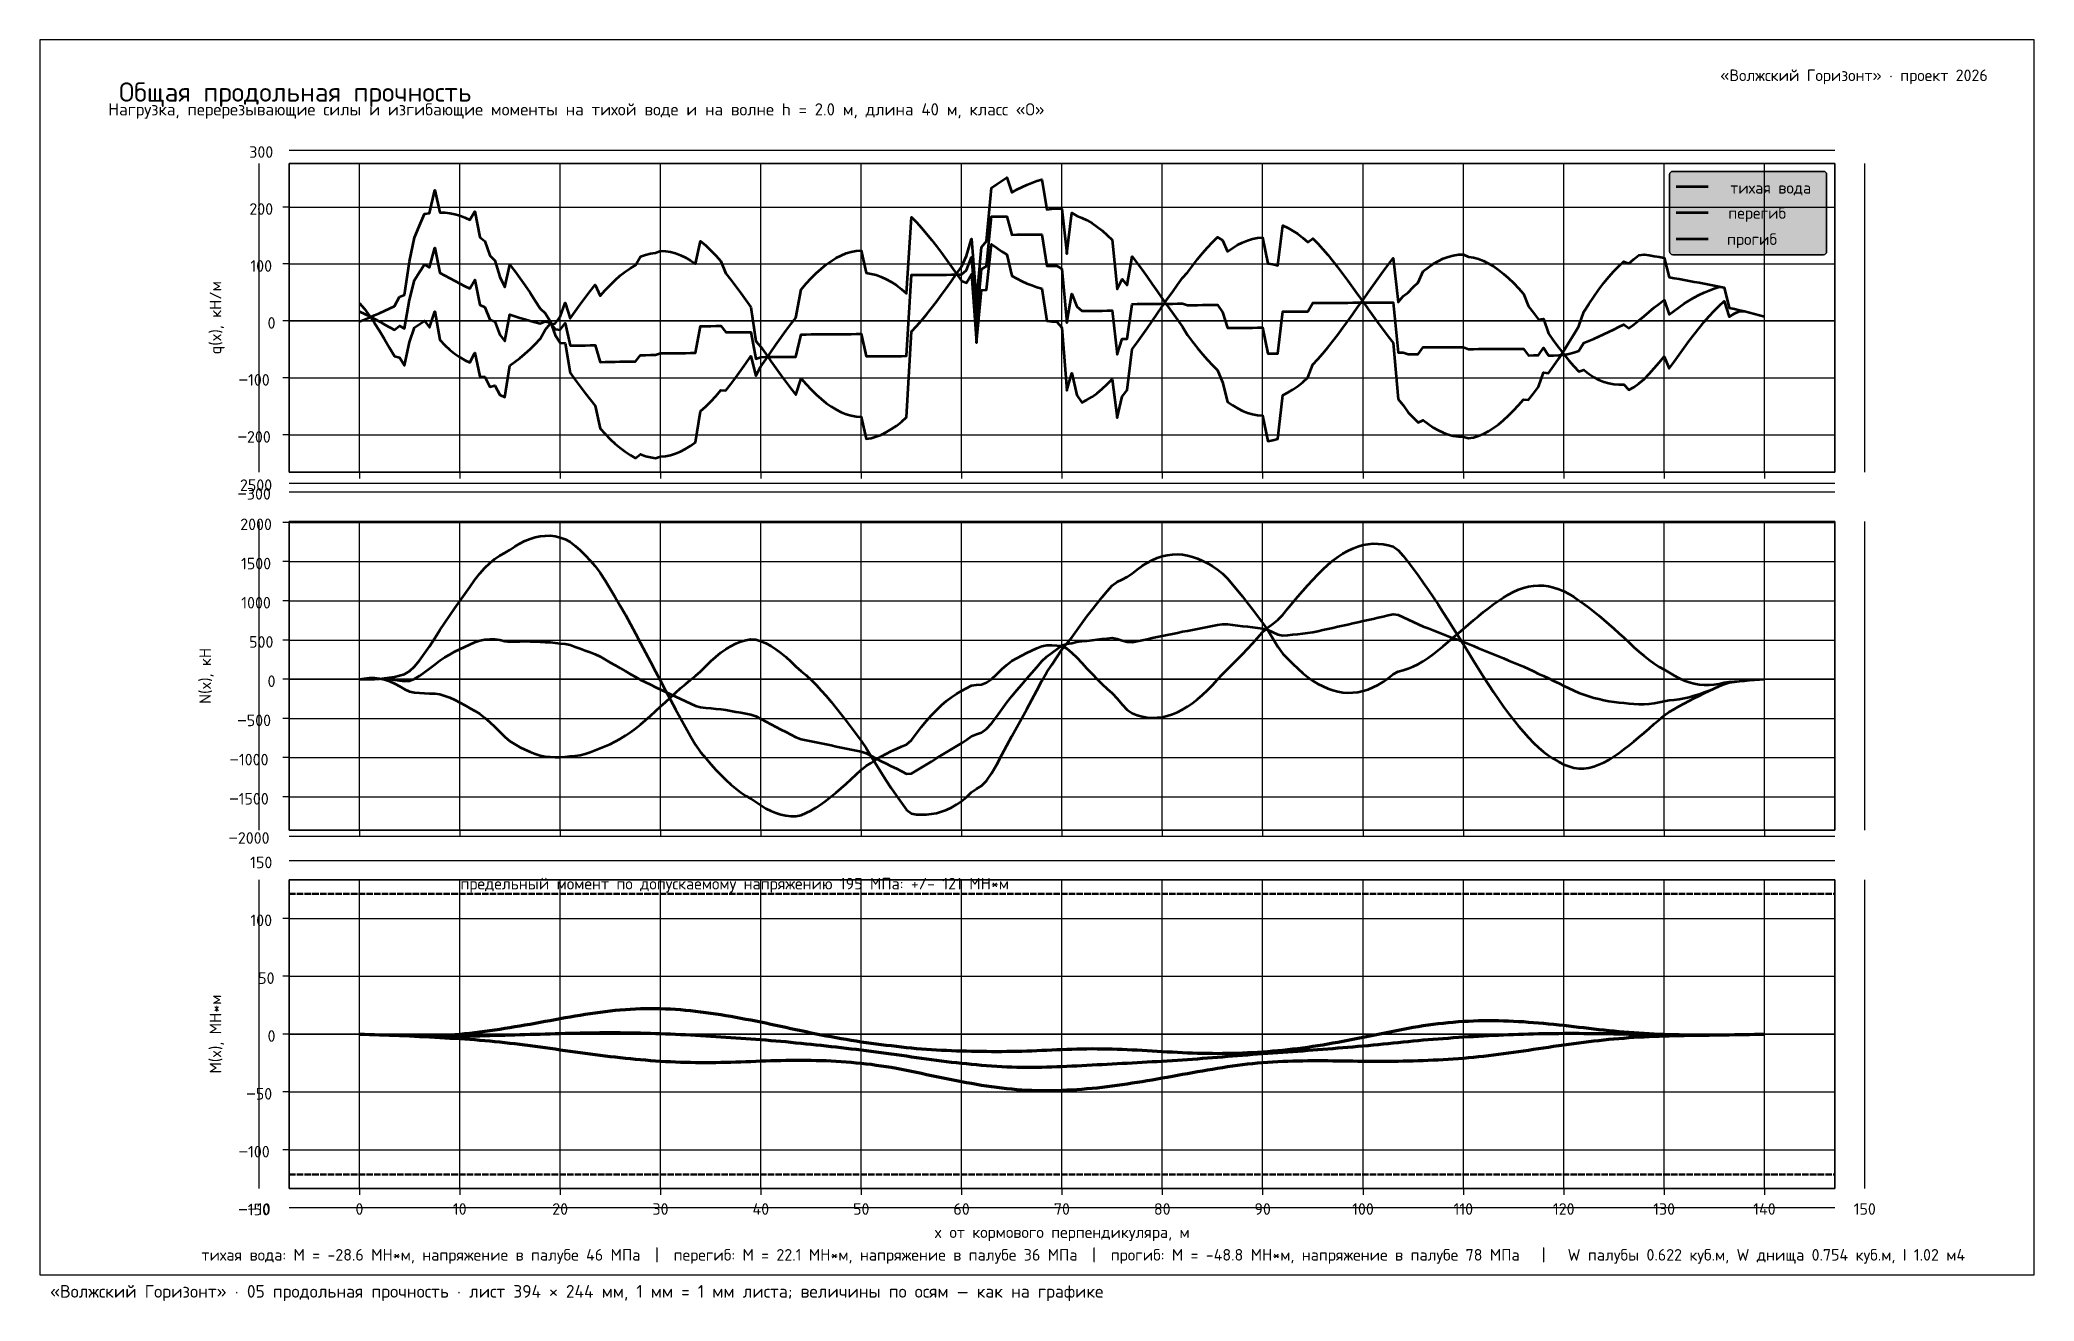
# Model space of a CAD drawing. Header units: millimetres. Extents: x 0 to 394, y -5 to 244.
import ezdxf
from ezdxf.enums import TextEntityAlignment as Align

# ---------------------------------------------------------------- set-up
doc = ezdxf.new("R2010")
doc.units = ezdxf.units.MM
doc.linetypes.add('DASHED', pattern=[1.524, 1.27, -0.254])
for name, color, linetype in [('00_РАМКА', 7, 'Continuous'), ('01_ЛИНИИ', 7, 'Continuous'), ('02_ОСИ', 8, 'Continuous'), ('03_СЕТКА', 9, 'Continuous'), ('04_ТЕКСТ', 7, 'Continuous'), ('05_ЗАЛИВКА', 8, 'Continuous'), ('07_ЛЕГЕНДА', 8, 'Continuous')]:
    doc.layers.add(name, color=color, linetype=linetype)
doc.styles.add('ГОСТ', font='ISOCPEUR.TTF')

msp = doc.modelspace()

# ---------------------------------------------------------------- texts
at = {"layer": '00_РАМКА', "style": 'ГОСТ'}
msp.add_text('«Волжский Горизонт» · 05 продольная прочность · лист 394 × 244 мм, 1 мм = 1 мм листа; величины по осям — как на графике', height=2.5, dxfattribs=at).set_placement((2, -4.5))
at = {"layer": '02_ОСИ', "true_color": 0x56627a, "style": 'ГОСТ'}
for s, height, p in [('300', 2.286, (43.7, 221.7)), ('200', 2.286, (43.7, 210.45)), ('100', 2.286, (43.7, 199.21)), ('0', 2.29, (45.73, 187.96)), ('−100', 2.286, (42.3, 176.71)), ('−200', 2.286, (42.3, 165.46)), ('−300', 2.286, (42.3, 154.21)), ('2500', 2.286, (42.68, 155.93)), ('2000', 2.286, (42.68, 148.19)), ('1500', 2.286, (42.68, 140.45)), ('1000', 2.286, (42.68, 132.71)), ('500', 2.286, (43.7, 124.97)), ('0', 2.29, (45.73, 117.22)), ('−500', 2.286, (42.3, 109.48)), ('−1000', 2.286, (41.28, 101.74)), ('−1500', 2.286, (41.28, 94)), ('−2000', 2.286, (41.28, 86.26)), ('150', 2.286, (43.7, 81.43)), ('100', 2.286, (43.7, 70.01)), ('50', 2.286, (44.71, 58.59)), ('0', 2.29, (45.73, 47.17)), ('−50', 2.286, (43.31, 35.75)), ('−100', 2.286, (42.3, 24.33)), ('−150', 2.286, (42.3, 12.91)), ('−10', 2.286, (43.27, 13.01)), ('0', 2.29, (63.08, 13.01)), ('10', 2.286, (82.89, 13.01)), ('20', 2.286, (102.71, 13.01)), ('30', 2.286, (122.52, 13.01)), ('40', 2.286, (142.33, 13.01)), ('50', 2.286, (162.15, 13.01)), ('60', 2.286, (181.96, 13.01)), ('70', 2.286, (201.77, 13.01)), ('80', 2.286, (221.58, 13.01)), ('90', 2.286, (241.4, 13.01)), ('100', 2.286, (261.21, 13.01)), ('110', 2.286, (281.02, 13.01)), ('120', 2.286, (300.84, 13.01)), ('130', 2.286, (320.65, 13.01)), ('140', 2.286, (340.46, 13.01)), ('150', 2.286, (360.27, 13.01))]:
    msp.add_text(s, height=height, dxfattribs=at).set_placement(p, align=Align.MIDDLE_CENTER)
at = {"layer": '02_ОСИ', "true_color": 0x1a2334, "style": 'ГОСТ'}
for s, p in [('q(x), кН/м', (34.66, 188.98)), ('N(x), кН', (32.63, 118.26)), ('M(x), МН*м', (34.66, 47.55))]:
    msp.add_text(s, height=2.286, rotation=90, dxfattribs=at).set_placement(p, align=Align.MIDDLE_CENTER)
msp.add_text('x от кормового перпендикуляра, м', height=2.286, dxfattribs=at).set_placement((201.77, 8.43), align=Align.MIDDLE_CENTER)
at = {"layer": '04_ТЕКСТ', "true_color": 0x56627a, "style": 'ГОСТ'}
for s, height, p in [('«Волжский Горизонт» · проект 2026', 2.286, (358.14, 236.85)), ('Нагрузка, перерезывающие силы и изгибающие моменты на тихой воде и на волне h = 2.0 м, длина 40 м, класс «О»', 2.413, (105.92, 230.12)), ('предельный момент по допускаемому напряжению 195 МПа: +/- 121 МН*м', 2.286, (137.17, 77.25)), ('тихая вода: M = -28.6 МН*м, напряжение в палубе 46 МПа  |  перегиб: M = 22.1 МН*м, напряжение в палубе 36 МПа  |  прогиб: M = -48.8 МН*м, напряжение в палубе 78 МПа   |   W палубы 0.622 куб.м, W днища 0.754 куб.м, I 1.02 м4', 2.286, (205.99, 3.96))]:
    msp.add_text(s, height=height, dxfattribs=at).set_placement(p, align=Align.MIDDLE_CENTER)
at = {"layer": '04_ТЕКСТ', "true_color": 0x1a2334, "style": 'ГОСТ'}
msp.add_text('Общая продольная прочность', height=3.81, dxfattribs=at).set_placement((50.42, 233.54), align=Align.MIDDLE_CENTER)
msp.add_text('Общая продольная прочность', height=3.81, dxfattribs=at).set_placement((50.42, 233.54), align=Align.MIDDLE_CENTER)
at = {"layer": '07_ЛЕГЕНДА', "true_color": 0x1a2334, "style": 'ГОСТ'}
for s, p in [('тихая вода', (341.69, 214.63)), ('перегиб', (339.03, 209.66)), ('прогиб', (338.01, 204.49))]:
    msp.add_text(s, height=2.286, dxfattribs=at).set_placement(p, align=Align.MIDDLE_CENTER)

# ---------------------------------------------------------------- hatches: boundary and pattern name
at = {"layer": '05_ЗАЛИВКА', "true_color": 0xffffff}
msp.add_hatch(color=7, dxfattribs=at).paths.add_polyline_path([(322.39, 201.43), (352.11, 201.43), (352.39, 201.47), (352.7, 201.78), (352.74, 202.06), (352.74, 217.23), (352.7, 217.51), (352.39, 217.83), (352.11, 217.87), (322.39, 217.87), (322.11, 217.83), (321.79, 217.51), (321.75, 217.23), (321.75, 202.06), (321.79, 201.78), (322.11, 201.47), (322.39, 201.43)])

# ---------------------------------------------------------------- linework, layer by layer
at = {"layer": '00_РАМКА'}
msp.add_lwpolyline([(0, 0), (393.7, 0), (393.7, 243.84), (0, 243.84)], close=True, dxfattribs=at)
at = {"layer": '01_ЛИНИИ', "lineweight": 53, "true_color": 0x187454}
for points in [[(63.08, 191.87), (64.07, 190.71), (65.06, 189.38), (66.05, 187.94), (67.04, 186.38), (68.03, 184.72), (69.03, 183.06), (70.02, 181.4), (71.01, 181.13), (72, 179.52), (72.99, 184.17), (73.98, 187.04), (74.97, 187.71), (75.96, 188.35), (76.95, 187.04), (77.94, 190.2), (78.93, 184.63), (79.92, 183.59), (80.91, 182.66), (81.9, 181.85), (82.89, 181.17), (83.88, 180.59), (84.88, 180.14), (85.87, 182.02), (86.86, 177.39), (87.85, 177.32), (88.84, 175.37), (89.83, 175.6), (90.82, 173.77), (91.81, 173.32), (92.8, 179.56), (93.79, 180.25), (94.78, 181.02), (95.77, 181.86), (96.76, 182.78), (97.75, 183.78), (98.74, 184.84), (99.74, 186.6), (100.73, 187.79), (101.72, 187.85), (102.71, 189.14), (103.7, 191.89), (104.69, 188.85), (105.68, 190.24), (106.67, 191.61), (107.66, 192.93), (108.65, 194.22), (109.64, 195.45), (110.63, 193.31), (111.62, 194.41), (112.61, 195.44), (113.6, 196.39), (114.59, 197.32), (115.59, 198.09), (116.58, 198.76), (117.57, 199.33), (118.56, 201.04), (119.55, 201.41), (120.54, 201.67), (121.53, 201.82), (122.52, 202.2), (123.51, 202.14), (124.5, 201.98), (125.49, 201.71), (126.48, 201.33), (127.47, 200.85), (128.46, 200.27), (129.45, 199.59), (130.45, 204.11), (131.44, 203.24), (132.43, 202.28), (133.42, 201.25), (134.41, 200.13), (135.4, 197.71), (136.39, 196.47), (137.38, 195.17), (138.37, 193.83), (139.36, 192.46), (140.35, 191.06), (141.34, 184.34), (142.33, 183.26), (143.32, 181.83), (144.31, 180.42), (145.3, 179.01), (146.3, 177.64), (147.29, 176.3), (148.28, 175), (149.27, 173.75), (150.26, 176.97), (151.25, 175.85), (152.24, 174.8), (153.23, 173.82), (154.22, 172.94), (155.21, 172.14), (156.2, 171.44), (157.19, 170.83), (158.18, 170.33), (159.17, 169.94), (160.16, 169.66), (161.15, 169.49), (162.15, 169.42), (163.14, 165.06), (164.13, 165.22), (165.12, 165.5), (166.11, 165.88), (167.1, 166.37), (168.09, 166.96), (169.08, 167.65), (170.07, 168.44), (171.06, 169.32), (172.05, 186.28), (173.04, 187.32), (174.03, 188.44), (175.02, 189.62), (176.01, 190.85), (177.01, 192.14), (178, 193.47), (178.99, 194.84), (179.98, 196.23), (180.97, 197.64), (181.96, 199.06), (182.95, 201.19), (183.94, 204.55), (184.93, 191.91), (185.92, 202.92), (186.91, 204.1), (187.9, 214.62), (188.89, 215.35), (189.88, 216.03), (190.87, 216.69), (191.86, 213.71), (192.86, 214.27), (193.85, 214.78), (194.84, 215.24), (195.83, 215.64), (196.82, 215.99), (197.81, 216.27), (198.8, 210.32), (199.79, 210.47), (200.78, 210.57), (201.77, 210.51), (202.76, 201.61), (203.75, 209.7), (204.74, 209.1), (205.73, 208.7), (206.72, 208.22), (207.72, 207.64), (208.71, 206.96), (209.7, 206.18), (210.69, 205.31), (211.68, 204.35), (212.67, 194.64), (213.66, 196.61), (214.65, 195.43), (215.64, 201.05), (216.63, 199.75), (217.62, 198.41), (218.61, 197.04), (219.6, 195.64), (220.59, 194.22), (221.58, 192.79), (222.57, 191.37), (223.57, 189.95), (224.56, 188.55), (225.55, 187.17), (226.54, 185.53), (227.53, 184.24), (228.52, 182.99), (229.51, 181.8), (230.5, 180.67), (231.49, 179.62), (232.48, 178.65), (233.47, 176.29), (234.46, 172.4), (235.45, 171.7), (236.44, 171.1), (237.43, 170.6), (238.42, 170.2), (239.42, 169.92), (240.41, 169.75), (241.4, 169.69), (242.39, 164.64), (243.38, 164.81), (244.37, 165.08), (245.36, 173.71), (246.35, 174.2), (247.34, 174.79), (248.33, 175.48), (249.32, 176.27), (250.31, 177.15), (251.3, 179.76), (252.29, 180.8), (253.28, 181.92), (254.28, 183.1), (255.27, 184.34), (256.26, 185.63), (257.25, 186.96), (258.24, 188.32), (259.23, 189.71), (260.22, 191.12), (261.21, 192.54), (262.2, 193.96), (263.19, 195.36), (264.18, 196.75), (265.17, 198.12), (266.16, 199.45), (267.15, 200.73), (268.14, 192.06), (269.13, 193.23), (270.13, 193.99), (271.12, 195.03), (272.11, 195.97), (273.1, 198.16), (274.09, 198.93), (275.08, 199.6), (276.07, 200.18), (277.06, 200.65), (278.05, 201.02), (279.04, 201.28), (280.03, 201.44), (281.02, 201.49), (282.01, 201.02), (283, 200.85), (283.99, 200.58), (284.99, 200.2), (285.98, 199.72), (286.97, 199.14), (287.96, 198.45), (288.95, 197.67), (289.94, 196.8), (290.93, 195.84), (291.92, 194.8), (292.91, 193.68), (293.9, 191.17), (294.89, 189.93), (295.88, 188.64), (296.87, 188.77), (297.86, 185.85), (298.85, 184.45), (299.84, 183.07), (300.84, 181.76), (301.83, 180.53), (302.82, 179.4), (303.81, 178.37), (304.8, 178.71), (305.79, 177.92), (306.78, 177.27), (307.77, 176.73), (308.76, 176.32), (309.75, 176.03), (310.74, 175.85), (311.73, 175.77), (312.72, 175.78), (313.71, 174.75), (314.7, 175.25), (315.69, 175.97), (316.69, 176.87), (317.68, 177.9), (318.67, 179.01), (319.66, 180.14), (320.65, 181.34), (321.64, 178.96), (322.63, 180.29), (323.62, 181.67), (324.61, 183.05), (325.6, 184.43), (326.59, 185.7), (327.58, 186.95), (328.57, 188.14), (329.56, 189.29), (330.55, 190.36), (331.55, 191.35), (332.54, 192.23), (333.53, 189.19), (334.52, 189.81), (335.51, 190.27), (336.5, 190.25), (337.49, 190.01), (338.48, 189.76), (339.47, 189.5), (340.46, 189.24)], [(63.08, 117.61), (64.07, 117.78), (65.06, 117.87), (66.05, 117.87), (67.04, 117.76), (68.03, 117.54), (69.03, 117.21), (70.02, 116.76), (71.01, 116.25), (72, 115.67), (72.99, 115.2), (73.98, 114.98), (74.97, 114.89), (75.96, 114.84), (76.95, 114.77), (77.94, 114.76), (78.93, 114.67), (79.92, 114.35), (80.91, 113.97), (81.9, 113.52), (82.89, 113.03), (83.88, 112.49), (84.88, 111.91), (85.87, 111.39), (86.86, 110.76), (87.85, 109.98), (88.84, 109.13), (89.83, 108.22), (90.82, 107.25), (91.81, 106.21), (92.8, 105.36), (93.79, 104.76), (94.78, 104.2), (95.77, 103.7), (96.76, 103.26), (97.75, 102.88), (98.74, 102.58), (99.74, 102.37), (100.73, 102.27), (101.72, 102.2), (102.71, 102.19), (103.7, 102.31), (104.69, 102.42), (105.68, 102.48), (106.67, 102.63), (107.66, 102.88), (108.65, 103.21), (109.64, 103.63), (110.63, 104.02), (111.62, 104.37), (112.61, 104.8), (113.6, 105.29), (114.59, 105.85), (115.59, 106.47), (116.58, 107.14), (117.57, 107.85), (118.56, 108.64), (119.55, 109.5), (120.54, 110.38), (121.53, 111.27), (122.52, 112.19), (123.51, 113.11), (124.5, 114.03), (125.49, 114.93), (126.48, 115.81), (127.47, 116.66), (128.46, 117.48), (129.45, 118.25), (130.45, 119.15), (131.44, 120.18), (132.43, 121.15), (133.42, 122.04), (134.41, 122.87), (135.4, 123.57), (136.39, 124.14), (137.38, 124.63), (138.37, 125.03), (139.36, 125.33), (140.35, 125.54), (141.34, 125.47), (142.33, 125.13), (143.32, 124.71), (144.31, 124.18), (145.3, 123.56), (146.3, 122.85), (147.29, 122.04), (148.28, 121.14), (149.27, 120.15), (150.26, 119.23), (151.25, 118.38), (152.24, 117.46), (153.23, 116.47), (154.22, 115.41), (155.21, 114.3), (156.2, 113.13), (157.19, 111.92), (158.18, 110.67), (159.17, 109.4), (160.16, 108.09), (161.15, 106.78), (162.15, 105.45), (163.14, 103.97), (164.13, 102.35), (165.12, 100.74), (166.11, 99.16), (167.1, 97.6), (168.09, 96.08), (169.08, 94.61), (170.07, 93.18), (171.06, 91.82), (172.05, 91.07), (173.04, 90.93), (174.03, 90.88), (175.02, 90.9), (176.01, 91), (177.01, 91.19), (178, 91.47), (178.99, 91.85), (179.98, 92.31), (180.97, 92.88), (181.96, 93.54), (182.95, 94.32), (183.94, 95.3), (184.93, 95.95), (185.92, 96.55), (186.91, 97.57), (187.9, 98.99), (188.89, 100.79), (189.88, 102.65), (190.87, 104.55), (191.86, 106.37), (192.86, 108.11), (193.85, 109.89), (194.84, 111.69), (195.83, 113.53), (196.82, 115.4), (197.81, 117.28), (198.8, 118.97), (199.79, 120.46), (200.78, 121.96), (201.77, 123.46), (202.76, 124.66), (203.75, 125.82), (204.74, 127.24), (205.73, 128.63), (206.72, 129.99), (207.72, 131.31), (208.71, 132.59), (209.7, 133.82), (210.69, 134.99), (211.68, 136.1), (212.67, 136.84), (213.66, 137.31), (214.65, 137.81), (215.64, 138.47), (216.63, 139.27), (217.62, 139.98), (218.61, 140.6), (219.6, 141.13), (220.59, 141.55), (221.58, 141.88), (222.57, 142.11), (223.57, 142.25), (224.56, 142.28), (225.55, 142.22), (226.54, 142.06), (227.53, 141.79), (228.52, 141.44), (229.51, 141.01), (230.5, 140.49), (231.49, 139.9), (232.48, 139.24), (233.47, 138.47), (234.46, 137.48), (235.45, 136.33), (236.44, 135.14), (237.43, 133.91), (238.42, 132.64), (239.42, 131.36), (240.41, 130.06), (241.4, 128.75), (242.39, 127.27), (243.38, 125.62), (244.37, 123.98), (245.36, 122.65), (246.35, 121.63), (247.34, 120.65), (248.33, 119.72), (249.32, 118.83), (250.31, 118.01), (251.3, 117.3), (252.29, 116.72), (253.28, 116.21), (254.28, 115.78), (255.27, 115.44), (256.26, 115.18), (257.25, 115.01), (258.24, 114.94), (259.23, 114.96), (260.22, 115.08), (261.21, 115.29), (262.2, 115.6), (263.19, 116.01), (264.18, 116.51), (265.17, 117.11), (266.16, 117.8), (267.15, 118.59), (268.14, 119.11), (269.13, 119.38), (270.13, 119.72), (271.12, 120.12), (272.11, 120.58), (273.1, 121.16), (274.09, 121.83), (275.08, 122.56), (276.07, 123.33), (277.06, 124.13), (278.05, 124.96), (279.04, 125.82), (280.03, 126.69), (281.02, 127.56), (282.01, 128.43), (283, 129.27), (283.99, 130.09), (284.99, 130.89), (285.98, 131.67), (286.97, 132.4), (287.96, 133.1), (288.95, 133.74), (289.94, 134.32), (290.93, 134.85), (291.92, 135.3), (292.91, 135.68), (293.9, 135.93), (294.89, 136.06), (295.88, 136.1), (296.87, 136.1), (297.86, 136), (298.85, 135.75), (299.84, 135.41), (300.84, 134.98), (301.83, 134.46), (302.82, 133.85), (303.81, 133.18), (304.8, 132.47), (305.79, 131.76), (306.78, 130.99), (307.77, 130.19), (308.76, 129.35), (309.75, 128.48), (310.74, 127.6), (311.73, 126.71), (312.72, 125.82), (313.71, 124.9), (314.7, 123.95), (315.69, 123.05), (316.69, 122.2), (317.68, 121.42), (318.67, 120.71), (319.66, 120.08), (320.65, 119.54), (321.64, 118.95), (322.63, 118.32), (323.62, 117.79), (324.61, 117.35), (325.6, 117), (326.59, 116.75), (327.58, 116.59), (328.57, 116.51), (329.56, 116.51), (330.55, 116.58), (331.55, 116.73), (332.54, 116.94), (333.53, 117.07), (334.52, 117.13), (335.51, 117.22), (336.5, 117.32), (337.49, 117.42), (338.48, 117.5), (339.47, 117.56), (340.46, 117.61)]]:
    msp.add_lwpolyline(points, dxfattribs=at)
at = {"layer": '01_ЛИНИИ', "lineweight": 53, "true_color": 0xb02634}
for points in [[(63.08, 188.27), (64.07, 188.63), (65.06, 189.03), (66.05, 189.47), (67.04, 189.91), (68.03, 190.34), (69.03, 190.8), (70.02, 191.26), (71.01, 193.08), (72, 193.5), (72.99, 200.08), (73.98, 204.8), (74.97, 207.22), (75.96, 209.47), (76.95, 209.65), (77.94, 214.15), (78.93, 209.77), (79.92, 209.74), (80.91, 209.64), (81.9, 209.45), (82.89, 209.18), (83.88, 208.79), (84.88, 208.33), (85.87, 209.96), (86.86, 204.88), (87.85, 204.11), (88.84, 201.24), (89.83, 200.31), (90.82, 197.07), (91.81, 195.01), (92.8, 199.45), (93.79, 198.17), (94.78, 196.81), (95.77, 195.38), (96.76, 193.89), (97.75, 192.35), (98.74, 190.8), (99.74, 189.86), (100.73, 188.29), (101.72, 185.55), (102.71, 184.04), (103.7, 183.96), (104.69, 178.13), (105.68, 176.75), (106.67, 175.41), (107.66, 174.09), (108.65, 172.82), (109.64, 171.6), (110.63, 167.13), (111.62, 166.03), (112.61, 165.01), (113.6, 164.07), (114.59, 163.28), (115.59, 162.51), (116.58, 161.84), (117.57, 161.27), (118.56, 162.04), (119.55, 161.67), (120.54, 161.42), (121.53, 161.28), (122.52, 161.58), (123.51, 161.66), (124.5, 161.85), (125.49, 162.15), (126.48, 162.56), (127.47, 163.08), (128.46, 163.7), (129.45, 164.42), (130.45, 170.54), (131.44, 171.44), (132.43, 172.44), (133.42, 173.51), (134.41, 174.65), (135.4, 174.62), (136.39, 175.89), (137.38, 177.21), (138.37, 178.57), (139.36, 179.96), (140.35, 181.38), (141.34, 177.52), (142.33, 179.32), (143.32, 180.76), (144.31, 182.2), (145.3, 183.62), (146.3, 185.01), (147.29, 186.37), (148.28, 187.69), (149.27, 188.95), (150.26, 194.57), (151.25, 195.71), (152.24, 196.78), (153.23, 197.76), (154.22, 198.66), (155.21, 199.47), (156.2, 200.18), (157.19, 200.79), (158.18, 201.3), (159.17, 201.7), (160.16, 202), (161.15, 202.19), (162.15, 202.26), (163.14, 197.82), (164.13, 197.68), (165.12, 197.43), (166.11, 197.07), (167.1, 196.61), (168.09, 196.05), (169.08, 195.38), (170.07, 194.63), (171.06, 193.77), (172.05, 208.84), (173.04, 207.82), (174.03, 206.73), (175.02, 205.57), (176.01, 204.36), (177.01, 203.09), (178, 201.78), (178.99, 200.43), (179.98, 199.06), (180.97, 197.67), (181.96, 196.27), (182.95, 195.88), (183.94, 197.55), (184.93, 184.05), (185.92, 194.45), (186.91, 194.46), (187.9, 203.48), (188.89, 202.77), (189.88, 202.09), (190.87, 201.45), (191.86, 197.27), (192.86, 196.72), (193.85, 196.22), (194.84, 195.77), (195.83, 195.38), (196.82, 195.04), (197.81, 194.77), (198.8, 188.38), (199.79, 188.23), (200.78, 188.14), (201.77, 187.04), (202.76, 174.59), (203.75, 178.06), (204.74, 173.7), (205.73, 172.25), (206.72, 172.77), (207.72, 173.39), (208.71, 174.11), (209.7, 174.93), (210.69, 175.84), (211.68, 176.83), (212.67, 169.23), (213.66, 173.46), (214.65, 174.67), (215.64, 182.8), (216.63, 184.12), (217.62, 185.48), (218.61, 186.87), (219.6, 188.29), (220.59, 189.73), (221.58, 191.18), (222.57, 192.62), (223.57, 194.06), (224.56, 195.48), (225.55, 196.87), (226.54, 197.94), (227.53, 199.25), (228.52, 200.52), (229.51, 201.72), (230.5, 202.86), (231.49, 203.92), (232.48, 204.9), (233.47, 204.32), (234.46, 202.03), (235.45, 202.74), (236.44, 203.35), (237.43, 203.85), (238.42, 204.25), (239.42, 204.54), (240.41, 204.73), (241.4, 204.8), (242.39, 199.68), (243.38, 199.54), (244.37, 199.3), (245.36, 207.19), (246.35, 206.73), (247.34, 206.17), (248.33, 205.52), (249.32, 204.76), (250.31, 203.92), (251.3, 204.64), (252.29, 203.63), (253.28, 202.54), (254.28, 201.38), (255.27, 200.17), (256.26, 198.9), (257.25, 197.59), (258.24, 196.25), (259.23, 194.87), (260.22, 193.49), (261.21, 192.09), (262.2, 190.69), (263.19, 189.3), (264.18, 187.93), (265.17, 186.58), (266.16, 185.27), (267.15, 184), (268.14, 172.88), (269.13, 171.71), (270.13, 170.27), (271.12, 169.25), (272.11, 168.31), (273.1, 168.77), (274.09, 168), (275.08, 167.33), (276.07, 166.76), (277.06, 166.29), (278.05, 165.92), (279.04, 165.67), (280.03, 165.53), (281.02, 165.49), (282.01, 165.17), (283, 165.36), (283.99, 165.66), (284.99, 166.07), (285.98, 166.59), (286.97, 167.21), (287.96, 167.93), (288.95, 168.75), (289.94, 169.66), (290.93, 170.65), (291.92, 171.72), (292.91, 172.86), (293.9, 172.75), (294.89, 174.01), (295.88, 175.33), (296.87, 178.16), (297.86, 178.02), (298.85, 179.44), (299.84, 180.91), (300.84, 182.47), (301.83, 184.06), (302.82, 185.68), (303.81, 187.29), (304.8, 190.12), (305.79, 191.66), (306.78, 193.14), (307.77, 194.54), (308.76, 195.85), (309.75, 197.07), (310.74, 198.18), (311.73, 199.19), (312.72, 200.09), (313.71, 199.71), (314.7, 200.56), (315.69, 201.35), (316.69, 201.48), (317.68, 201.31), (318.67, 201.15), (319.66, 200.98), (320.65, 200.82), (321.64, 196.99), (322.63, 196.81), (323.62, 196.64), (324.61, 196.45), (325.6, 196.27), (326.59, 196.09), (327.58, 195.91), (328.57, 195.72), (329.56, 195.53), (330.55, 195.34), (331.55, 195.14), (332.54, 194.94), (333.53, 190.93), (334.52, 190.71), (335.51, 190.48), (336.5, 190.25), (337.49, 190.01), (338.48, 189.76), (339.47, 189.5), (340.46, 189.24)], [(63.08, 117.61), (64.07, 117.59), (65.06, 117.59), (66.05, 117.63), (67.04, 117.7), (68.03, 117.79), (69.03, 117.92), (70.02, 118.08), (71.01, 118.32), (72, 118.63), (72.99, 119.18), (73.98, 120.13), (74.97, 121.32), (75.96, 122.67), (76.95, 124.1), (77.94, 125.7), (78.93, 127.29), (79.92, 128.74), (80.91, 130.18), (81.9, 131.62), (82.89, 133.03), (83.88, 134.43), (84.88, 135.79), (85.87, 137.2), (86.86, 138.48), (87.85, 139.57), (88.84, 140.53), (89.83, 141.36), (90.82, 142.04), (91.81, 142.54), (92.8, 143.13), (93.79, 143.82), (94.78, 144.43), (95.77, 144.93), (96.76, 145.34), (97.75, 145.64), (98.74, 145.84), (99.74, 145.95), (100.73, 145.97), (101.72, 145.85), (102.71, 145.58), (103.7, 145.25), (104.69, 144.72), (105.68, 143.95), (106.67, 143.08), (107.66, 142.11), (108.65, 141.06), (109.64, 139.93), (110.63, 138.6), (111.62, 137.07), (112.61, 135.47), (113.6, 133.81), (114.59, 132.09), (115.59, 130.31), (116.58, 128.48), (117.57, 126.61), (118.56, 124.75), (119.55, 122.9), (120.54, 121.03), (121.53, 119.15), (122.52, 117.27), (123.51, 115.4), (124.5, 113.55), (125.49, 111.71), (126.48, 109.89), (127.47, 108.11), (128.46, 106.37), (129.45, 104.67), (130.45, 103.21), (131.44, 101.99), (132.43, 100.83), (133.42, 99.75), (134.41, 98.74), (135.4, 97.77), (136.39, 96.84), (137.38, 96.01), (138.37, 95.26), (139.36, 94.61), (140.35, 94.05), (141.34, 93.42), (142.33, 92.71), (143.32, 92.11), (144.31, 91.61), (145.3, 91.21), (146.3, 90.91), (147.29, 90.7), (148.28, 90.58), (149.27, 90.55), (150.26, 90.76), (151.25, 91.2), (152.24, 91.72), (153.23, 92.31), (154.22, 92.96), (155.21, 93.67), (156.2, 94.44), (157.19, 95.24), (158.18, 96.09), (159.17, 96.97), (160.16, 97.87), (161.15, 98.79), (162.15, 99.72), (163.14, 100.5), (164.13, 101.12), (165.12, 101.73), (166.11, 102.32), (167.1, 102.87), (168.09, 103.4), (169.08, 103.88), (170.07, 104.31), (171.06, 104.69), (172.05, 105.55), (173.04, 106.9), (174.03, 108.18), (175.02, 109.38), (176.01, 110.49), (177.01, 111.53), (178, 112.47), (178.99, 113.32), (179.98, 114.08), (180.97, 114.74), (181.96, 115.31), (182.95, 115.82), (183.94, 116.37), (184.93, 116.51), (185.92, 116.54), (186.91, 116.94), (187.9, 117.64), (188.89, 118.63), (189.88, 119.58), (190.87, 120.47), (191.86, 121.21), (192.86, 121.77), (193.85, 122.31), (194.84, 122.81), (195.83, 123.28), (196.82, 123.72), (197.81, 124.15), (198.8, 124.35), (199.79, 124.32), (200.78, 124.28), (201.77, 124.2), (202.76, 123.66), (203.75, 122.8), (204.74, 121.92), (205.73, 120.84), (206.72, 119.72), (207.72, 118.64), (208.71, 117.61), (209.7, 116.64), (210.69, 115.72), (211.68, 114.86), (212.67, 113.78), (213.66, 112.59), (214.65, 111.58), (215.64, 110.89), (216.63, 110.53), (217.62, 110.26), (218.61, 110.08), (219.6, 110.01), (220.59, 110.03), (221.58, 110.14), (222.57, 110.36), (223.57, 110.68), (224.56, 111.1), (225.55, 111.61), (226.54, 112.21), (227.53, 112.88), (228.52, 113.65), (229.51, 114.51), (230.5, 115.44), (231.49, 116.45), (232.48, 117.53), (233.47, 118.62), (234.46, 119.61), (235.45, 120.55), (236.44, 121.54), (237.43, 122.56), (238.42, 123.62), (239.42, 124.69), (240.41, 125.79), (241.4, 126.89), (242.39, 127.82), (243.38, 128.57), (244.37, 129.31), (245.36, 130.31), (246.35, 131.56), (247.34, 132.78), (248.33, 133.96), (249.32, 135.09), (250.31, 136.16), (251.3, 137.23), (252.29, 138.29), (253.28, 139.28), (254.28, 140.19), (255.27, 141.02), (256.26, 141.76), (257.25, 142.42), (258.24, 142.98), (259.23, 143.45), (260.22, 143.83), (261.21, 144.11), (262.2, 144.29), (263.19, 144.38), (264.18, 144.37), (265.17, 144.27), (266.16, 144.07), (267.15, 143.79), (268.14, 143.08), (269.13, 141.95), (270.13, 140.73), (271.12, 139.43), (272.11, 138.06), (273.1, 136.67), (274.09, 135.27), (275.08, 133.82), (276.07, 132.33), (277.06, 130.8), (278.05, 129.24), (279.04, 127.66), (280.03, 126.07), (281.02, 124.48), (282.01, 122.87), (283, 121.25), (283.99, 119.65), (284.99, 118.08), (285.98, 116.54), (286.97, 115.04), (287.96, 113.58), (288.95, 112.18), (289.94, 110.84), (290.93, 109.56), (291.92, 108.35), (292.91, 107.22), (293.9, 106.12), (294.89, 105.07), (295.88, 104.1), (296.87, 103.28), (297.86, 102.55), (298.85, 101.86), (299.84, 101.27), (300.84, 100.78), (301.83, 100.41), (302.82, 100.14), (303.81, 99.99), (304.8, 99.99), (305.79, 100.14), (306.78, 100.39), (307.77, 100.74), (308.76, 101.19), (309.75, 101.72), (310.74, 102.33), (311.73, 103.02), (312.72, 103.77), (313.71, 104.54), (314.7, 105.32), (315.69, 106.16), (316.69, 107.03), (317.68, 107.91), (318.67, 108.77), (319.66, 109.62), (320.65, 110.45), (321.64, 111.15), (322.63, 111.72), (323.62, 112.27), (324.61, 112.8), (325.6, 113.33), (326.59, 113.84), (327.58, 114.34), (328.57, 114.83), (329.56, 115.31), (330.55, 115.77), (331.55, 116.22), (332.54, 116.65), (333.53, 116.94), (334.52, 117.08), (335.51, 117.21), (336.5, 117.32), (337.49, 117.42), (338.48, 117.5), (339.47, 117.56), (340.46, 117.61)]]:
    msp.add_lwpolyline(points, dxfattribs=at)
at = {"layer": '01_ЛИНИИ', "lineweight": 53, "true_color": 0x1c5c8a}
for points in [[(63.08, 190.2), (64.07, 189.75), (65.06, 189.28), (66.05, 188.78), (67.04, 188.25), (68.03, 187.67), (69.03, 187.12), (70.02, 186.57), (71.01, 187.41), (72, 186.86), (72.99, 192.54), (73.98, 196.39), (74.97, 197.98), (75.96, 199.47), (76.95, 198.93), (77.94, 202.79), (78.93, 197.82), (79.92, 197.29), (80.91, 196.76), (81.9, 196.25), (82.89, 195.74), (83.88, 195.22), (84.88, 194.73), (85.87, 196.44), (86.86, 191.53), (87.85, 191.07), (88.84, 188.6), (89.83, 188.21), (90.82, 185.63), (91.81, 184.33), (92.8, 189.63), (93.79, 189.3), (94.78, 188.98), (95.77, 188.67), (96.76, 188.38), (97.75, 188.1), (98.74, 187.85), (99.74, 188.26), (100.73, 188.07), (101.72, 186.72), (102.71, 186.61), (103.7, 187.94), (104.69, 183.51), (105.68, 183.52), (106.67, 183.52), (107.66, 183.53), (108.65, 183.54), (109.64, 183.55), (110.63, 180.24), (111.62, 180.25), (112.61, 180.26), (113.6, 180.26), (114.59, 180.35), (115.59, 180.35), (116.58, 180.36), (117.57, 180.37), (118.56, 181.62), (119.55, 181.62), (120.54, 181.63), (121.53, 181.64), (122.52, 181.98), (123.51, 181.98), (124.5, 181.99), (125.49, 182), (126.48, 182), (127.47, 182.01), (128.46, 182.02), (129.45, 182.03), (130.45, 187.33), (131.44, 187.34), (132.43, 187.34), (133.42, 187.35), (134.41, 187.36), (135.4, 186.12), (136.39, 186.13), (137.38, 186.14), (138.37, 186.14), (139.36, 186.15), (140.35, 186.16), (141.34, 180.87), (142.33, 181.22), (143.32, 181.23), (144.31, 181.23), (145.3, 181.24), (146.3, 181.25), (147.29, 181.26), (148.28, 181.26), (149.27, 181.27), (150.26, 185.69), (151.25, 185.7), (152.24, 185.71), (153.23, 185.71), (154.22, 185.72), (155.21, 185.73), (156.2, 185.73), (157.19, 185.74), (158.18, 185.75), (159.17, 185.76), (160.16, 185.76), (161.15, 185.77), (162.15, 185.78), (163.14, 181.37), (164.13, 181.38), (165.12, 181.38), (166.11, 181.39), (167.1, 181.4), (168.09, 181.4), (169.08, 181.41), (170.07, 181.42), (171.06, 181.43), (172.05, 197.44), (173.04, 197.44), (174.03, 197.45), (175.02, 197.46), (176.01, 197.46), (177.01, 197.47), (178, 197.48), (178.99, 197.48), (179.98, 197.49), (180.97, 197.5), (181.96, 197.51), (182.95, 198.38), (183.94, 200.92), (184.93, 187.86), (185.92, 198.58), (186.91, 199.18), (187.9, 208.95), (188.89, 208.96), (189.88, 208.96), (190.87, 208.96), (191.86, 205.38), (192.86, 205.39), (193.85, 205.39), (194.84, 205.39), (195.83, 205.4), (196.82, 205.4), (197.81, 205.41), (198.8, 199.23), (199.79, 199.23), (200.78, 199.24), (201.77, 198.65), (202.76, 187.95), (203.75, 193.71), (204.74, 191.2), (205.73, 190.35), (206.72, 190.35), (207.72, 190.36), (208.71, 190.37), (209.7, 190.37), (210.69, 190.38), (211.68, 190.39), (212.67, 181.72), (213.66, 184.82), (214.65, 184.83), (215.64, 191.69), (216.63, 191.7), (217.62, 191.71), (218.61, 191.72), (219.6, 191.72), (220.59, 191.73), (221.58, 191.74), (222.57, 191.74), (223.57, 191.75), (224.56, 191.76), (225.55, 191.77), (226.54, 191.48), (227.53, 191.49), (228.52, 191.49), (229.51, 191.5), (230.5, 191.51), (231.49, 191.51), (232.48, 191.52), (233.47, 190.06), (234.46, 186.97), (235.45, 186.98), (236.44, 186.99), (237.43, 186.99), (238.42, 187), (239.42, 187.01), (240.41, 187.02), (241.4, 187.02), (242.39, 181.94), (243.38, 181.94), (244.37, 181.95), (245.36, 190.2), (246.35, 190.21), (247.34, 190.22), (248.33, 190.23), (249.32, 190.23), (250.31, 190.24), (251.3, 191.9), (252.29, 191.91), (253.28, 191.92), (254.28, 191.92), (255.27, 191.93), (256.26, 191.94), (257.25, 191.94), (258.24, 191.95), (259.23, 191.96), (260.22, 191.97), (261.21, 191.97), (262.2, 191.98), (263.19, 191.99), (264.18, 191.99), (265.17, 192), (266.16, 192.01), (267.15, 192.02), (268.14, 182.12), (269.13, 182.13), (270.13, 181.79), (271.12, 181.8), (272.11, 181.8), (273.1, 183.14), (274.09, 183.14), (275.08, 183.15), (276.07, 183.16), (277.06, 183.16), (278.05, 183.17), (279.04, 183.18), (280.03, 183.19), (281.02, 183.19), (282.01, 182.79), (283, 182.8), (283.99, 182.81), (284.99, 182.81), (285.98, 182.82), (286.97, 182.83), (287.96, 182.83), (288.95, 182.84), (289.94, 182.85), (290.93, 182.86), (291.92, 182.86), (292.91, 182.87), (293.9, 181.55), (294.89, 181.56), (295.88, 181.57), (296.87, 183.05), (297.86, 181.51), (298.85, 181.52), (299.84, 181.56), (300.84, 181.68), (301.83, 181.87), (302.82, 182.12), (303.81, 182.42), (304.8, 184), (305.79, 184.39), (306.78, 184.81), (307.77, 185.25), (308.76, 185.72), (309.75, 186.19), (310.74, 186.68), (311.73, 187.16), (312.72, 187.63), (313.71, 186.95), (314.7, 187.66), (315.69, 188.44), (316.69, 189.28), (317.68, 190.14), (318.67, 190.97), (319.66, 191.75), (320.65, 192.51), (321.64, 189.61), (322.63, 190.35), (323.62, 191.07), (324.61, 191.76), (325.6, 192.4), (326.59, 192.96), (327.58, 193.47), (328.57, 193.95), (329.56, 194.38), (330.55, 194.75), (331.55, 195.06), (332.54, 194.94), (333.53, 190.93), (334.52, 190.71), (335.51, 190.48), (336.5, 190.25), (337.49, 190.01), (338.48, 189.76), (339.47, 189.5), (340.46, 189.24)], [(63.08, 117.61), (64.07, 117.69), (65.06, 117.75), (66.05, 117.77), (67.04, 117.75), (68.03, 117.7), (69.03, 117.61), (70.02, 117.48), (71.01, 117.36), (72, 117.25), (72.99, 117.32), (73.98, 117.71), (74.97, 118.29), (75.96, 118.98), (76.95, 119.7), (77.94, 120.54), (78.93, 121.33), (79.92, 121.94), (80.91, 122.51), (81.9, 123.05), (82.89, 123.55), (83.88, 124.01), (84.88, 124.44), (85.87, 124.92), (86.86, 125.28), (87.85, 125.45), (88.84, 125.53), (89.83, 125.51), (90.82, 125.38), (91.81, 125.13), (92.8, 125.01), (93.79, 125.06), (94.78, 125.08), (95.77, 125.09), (96.76, 125.08), (97.75, 125.04), (98.74, 124.99), (99.74, 124.95), (100.73, 124.91), (101.72, 124.82), (102.71, 124.67), (103.7, 124.57), (104.69, 124.37), (105.68, 124.01), (106.67, 123.65), (107.66, 123.29), (108.65, 122.94), (109.64, 122.58), (110.63, 122.11), (111.62, 121.53), (112.61, 120.94), (113.6, 120.36), (114.59, 119.78), (115.59, 119.2), (116.58, 118.63), (117.57, 118.05), (118.56, 117.52), (119.55, 117.03), (120.54, 116.54), (121.53, 116.05), (122.52, 115.58), (123.51, 115.11), (124.5, 114.65), (125.49, 114.19), (126.48, 113.72), (127.47, 113.26), (128.46, 112.8), (129.45, 112.34), (130.45, 112.06), (131.44, 111.96), (132.43, 111.87), (133.42, 111.77), (134.41, 111.68), (135.4, 111.54), (136.39, 111.36), (137.38, 111.19), (138.37, 111.01), (139.36, 110.83), (140.35, 110.65), (141.34, 110.29), (142.33, 109.77), (143.32, 109.25), (144.31, 108.73), (145.3, 108.22), (146.3, 107.7), (147.29, 107.19), (148.28, 106.68), (149.27, 106.16), (150.26, 105.8), (151.25, 105.59), (152.24, 105.38), (153.23, 105.18), (154.22, 104.97), (155.21, 104.76), (156.2, 104.56), (157.19, 104.35), (158.18, 104.15), (159.17, 103.94), (160.16, 103.74), (161.15, 103.53), (162.15, 103.33), (163.14, 102.98), (164.13, 102.47), (165.12, 101.96), (166.11, 101.46), (167.1, 100.95), (168.09, 100.45), (169.08, 99.95), (170.07, 99.44), (171.06, 98.94), (172.05, 98.99), (173.04, 99.59), (174.03, 100.19), (175.02, 100.79), (176.01, 101.39), (177.01, 101.99), (178, 102.59), (178.99, 103.2), (179.98, 103.8), (180.97, 104.4), (181.96, 105.01), (182.95, 105.64), (183.94, 106.39), (184.93, 106.78), (185.92, 107.09), (186.91, 107.79), (187.9, 108.85), (188.89, 110.24), (189.88, 111.63), (190.87, 113.02), (191.86, 114.29), (192.86, 115.44), (193.85, 116.58), (194.84, 117.73), (195.83, 118.88), (196.82, 120.02), (197.81, 121.17), (198.8, 122.11), (199.79, 122.83), (200.78, 123.55), (201.77, 124.26), (202.76, 124.57), (203.75, 124.71), (204.74, 124.97), (205.73, 125.11), (206.72, 125.22), (207.72, 125.34), (208.71, 125.45), (209.7, 125.56), (210.69, 125.67), (211.68, 125.79), (212.67, 125.61), (213.66, 125.23), (214.65, 124.96), (215.64, 124.93), (216.63, 125.13), (217.62, 125.34), (218.61, 125.54), (219.6, 125.75), (220.59, 125.96), (221.58, 126.16), (222.57, 126.37), (223.57, 126.58), (224.56, 126.79), (225.55, 127), (226.54, 127.19), (227.53, 127.38), (228.52, 127.57), (229.51, 127.76), (230.5, 127.96), (231.49, 128.15), (232.48, 128.34), (233.47, 128.48), (234.46, 128.47), (235.45, 128.35), (236.44, 128.23), (237.43, 128.11), (238.42, 127.99), (239.42, 127.87), (240.41, 127.75), (241.4, 127.63), (242.39, 127.34), (243.38, 126.87), (244.37, 126.41), (245.36, 126.23), (246.35, 126.33), (247.34, 126.43), (248.33, 126.53), (249.32, 126.64), (250.31, 126.74), (251.3, 126.9), (252.29, 127.12), (253.28, 127.34), (254.28, 127.56), (255.27, 127.78), (256.26, 128), (257.25, 128.22), (258.24, 128.44), (259.23, 128.67), (260.22, 128.89), (261.21, 129.11), (262.2, 129.33), (263.19, 129.56), (264.18, 129.78), (265.17, 130.01), (266.16, 130.23), (267.15, 130.46), (268.14, 130.35), (269.13, 129.89), (270.13, 129.43), (271.12, 128.95), (272.11, 128.47), (273.1, 128.04), (274.09, 127.66), (275.08, 127.27), (276.07, 126.89), (277.06, 126.51), (278.05, 126.12), (279.04, 125.74), (280.03, 125.36), (281.02, 124.98), (282.01, 124.59), (283, 124.18), (283.99, 123.77), (284.99, 123.36), (285.98, 122.96), (286.97, 122.55), (287.96, 122.14), (288.95, 121.74), (289.94, 121.33), (290.93, 120.93), (291.92, 120.53), (292.91, 120.12), (293.9, 119.67), (294.89, 119.18), (295.88, 118.69), (296.87, 118.25), (297.86, 117.8), (298.85, 117.31), (299.84, 116.81), (300.84, 116.32), (301.83, 115.85), (302.82, 115.38), (303.81, 114.94), (304.8, 114.56), (305.79, 114.25), (306.78, 113.96), (307.77, 113.71), (308.76, 113.48), (309.75, 113.29), (310.74, 113.14), (311.73, 113.01), (312.72, 112.92), (313.71, 112.82), (314.7, 112.72), (315.69, 112.68), (316.69, 112.69), (317.68, 112.75), (318.67, 112.88), (319.66, 113.06), (320.65, 113.29), (321.64, 113.46), (322.63, 113.54), (323.62, 113.68), (324.61, 113.86), (325.6, 114.09), (326.59, 114.37), (327.58, 114.67), (328.57, 115.02), (329.56, 115.39), (330.55, 115.79), (331.55, 116.22), (332.54, 116.65), (333.53, 116.94), (334.52, 117.08), (335.51, 117.21), (336.5, 117.32), (337.49, 117.42), (338.48, 117.5), (339.47, 117.56), (340.46, 117.61)]]:
    msp.add_lwpolyline(points, dxfattribs=at)
at = {"layer": '01_ЛИНИИ', "lineweight": 35, "true_color": 0x1a2334}
for points in [[(49.21, 188.34), (354.33, 188.34)], [(49.21, 117.61), (354.33, 117.61)], [(49.21, 47.55), (354.33, 47.55)]]:
    msp.add_lwpolyline(points, dxfattribs=at)
at = {"layer": '01_ЛИНИИ', "linetype": 'DASHED', "lineweight": 50, "true_color": 0x8a93a5}
for points in [[(49.21, 75.26), (354.33, 75.26)], [(49.21, 19.84), (354.33, 19.84)]]:
    msp.add_lwpolyline(points, dxfattribs=at)
at = {"layer": '01_ЛИНИИ', "lineweight": 70, "true_color": 0xb02634}
msp.add_lwpolyline([(63.08, 47.55), (64.07, 47.52), (65.06, 47.48), (66.05, 47.45), (67.04, 47.42), (68.03, 47.39), (69.03, 47.36), (70.02, 47.33), (71.01, 47.3), (72, 47.27), (72.99, 47.25), (73.98, 47.24), (74.97, 47.23), (75.96, 47.23), (76.95, 47.24), (77.94, 47.26), (78.93, 47.3), (79.92, 47.35), (80.91, 47.4), (81.9, 47.47), (82.89, 47.55), (83.88, 47.64), (84.88, 47.74), (85.87, 47.85), (86.86, 47.97), (87.85, 48.1), (88.84, 48.24), (89.83, 48.38), (90.82, 48.53), (91.81, 48.69), (92.8, 48.84), (93.79, 49.01), (94.78, 49.18), (95.77, 49.35), (96.76, 49.53), (97.75, 49.7), (98.74, 49.89), (99.74, 50.07), (100.73, 50.25), (101.72, 50.43), (102.71, 50.62), (103.7, 50.8), (104.69, 50.97), (105.68, 51.15), (106.67, 51.31), (107.66, 51.47), (108.65, 51.62), (109.64, 51.77), (110.63, 51.9), (111.62, 52.03), (112.61, 52.14), (113.6, 52.25), (114.59, 52.34), (115.59, 52.41), (116.58, 52.48), (117.57, 52.53), (118.56, 52.57), (119.55, 52.59), (120.54, 52.6), (121.53, 52.6), (122.52, 52.58), (123.51, 52.55), (124.5, 52.5), (125.49, 52.45), (126.48, 52.38), (127.47, 52.29), (128.46, 52.19), (129.45, 52.08), (130.45, 51.96), (131.44, 51.83), (132.43, 51.69), (133.42, 51.55), (134.41, 51.39), (135.4, 51.23), (136.39, 51.06), (137.38, 50.89), (138.37, 50.71), (139.36, 50.52), (140.35, 50.33), (141.34, 50.14), (142.33, 49.94), (143.32, 49.74), (144.31, 49.53), (145.3, 49.32), (146.3, 49.11), (147.29, 48.89), (148.28, 48.68), (149.27, 48.46), (150.26, 48.25), (151.25, 48.03), (152.24, 47.82), (153.23, 47.62), (154.22, 47.42), (155.21, 47.23), (156.2, 47.04), (157.19, 46.86), (158.18, 46.68), (159.17, 46.51), (160.16, 46.35), (161.15, 46.19), (162.15, 46.04), (163.14, 45.9), (164.13, 45.76), (165.12, 45.63), (166.11, 45.5), (167.1, 45.38), (168.09, 45.26), (169.08, 45.14), (170.07, 45.03), (171.06, 44.92), (172.05, 44.82), (173.04, 44.72), (174.03, 44.64), (175.02, 44.56), (176.01, 44.49), (177.01, 44.43), (178, 44.38), (178.99, 44.34), (179.98, 44.3), (180.97, 44.27), (181.96, 44.24), (182.95, 44.21), (183.94, 44.19), (184.93, 44.17), (185.92, 44.16), (186.91, 44.14), (187.9, 44.13), (188.89, 44.13), (189.88, 44.13), (190.87, 44.14), (191.86, 44.16), (192.86, 44.18), (193.85, 44.2), (194.84, 44.23), (195.83, 44.26), (196.82, 44.3), (197.81, 44.34), (198.8, 44.38), (199.79, 44.43), (200.78, 44.47), (201.77, 44.51), (202.76, 44.55), (203.75, 44.59), (204.74, 44.62), (205.73, 44.64), (206.72, 44.66), (207.72, 44.67), (208.71, 44.66), (209.7, 44.66), (210.69, 44.64), (211.68, 44.62), (212.67, 44.59), (213.66, 44.56), (214.65, 44.51), (215.64, 44.46), (216.63, 44.41), (217.62, 44.35), (218.61, 44.3), (219.6, 44.24), (220.59, 44.18), (221.58, 44.12), (222.57, 44.07), (223.57, 44.01), (224.56, 43.96), (225.55, 43.92), (226.54, 43.87), (227.53, 43.84), (228.52, 43.8), (229.51, 43.78), (230.5, 43.76), (231.49, 43.75), (232.48, 43.74), (233.47, 43.75), (234.46, 43.76), (235.45, 43.78), (236.44, 43.8), (237.43, 43.84), (238.42, 43.88), (239.42, 43.93), (240.41, 43.99), (241.4, 44.05), (242.39, 44.13), (243.38, 44.21), (244.37, 44.29), (245.36, 44.39), (246.35, 44.49), (247.34, 44.6), (248.33, 44.72), (249.32, 44.85), (250.31, 44.99), (251.3, 45.13), (252.29, 45.28), (253.28, 45.44), (254.28, 45.61), (255.27, 45.79), (256.26, 45.97), (257.25, 46.15), (258.24, 46.34), (259.23, 46.54), (260.22, 46.74), (261.21, 46.94), (262.2, 47.14), (263.19, 47.34), (264.18, 47.55), (265.17, 47.75), (266.16, 47.95), (267.15, 48.15), (268.14, 48.35), (269.13, 48.54), (270.13, 48.73), (271.12, 48.9), (272.11, 49.07), (273.1, 49.22), (274.09, 49.36), (275.08, 49.5), (276.07, 49.62), (277.06, 49.73), (278.05, 49.83), (279.04, 49.92), (280.03, 50), (281.02, 50.07), (282.01, 50.12), (283, 50.17), (283.99, 50.2), (284.99, 50.22), (285.98, 50.23), (286.97, 50.22), (287.96, 50.21), (288.95, 50.19), (289.94, 50.16), (290.93, 50.11), (291.92, 50.06), (292.91, 50), (293.9, 49.93), (294.89, 49.86), (295.88, 49.77), (296.87, 49.69), (297.86, 49.59), (298.85, 49.49), (299.84, 49.39), (300.84, 49.28), (301.83, 49.17), (302.82, 49.05), (303.81, 48.94), (304.8, 48.82), (305.79, 48.71), (306.78, 48.6), (307.77, 48.48), (308.76, 48.38), (309.75, 48.27), (310.74, 48.18), (311.73, 48.08), (312.72, 47.99), (313.71, 47.91), (314.7, 47.83), (315.69, 47.76), (316.69, 47.7), (317.68, 47.64), (318.67, 47.59), (319.66, 47.55), (320.65, 47.51), (321.64, 47.48), (322.63, 47.45), (323.62, 47.43), (324.61, 47.41), (325.6, 47.39), (326.59, 47.38), (327.58, 47.38), (328.57, 47.37), (329.56, 47.37), (330.55, 47.38), (331.55, 47.39), (332.54, 47.4), (333.53, 47.41), (334.52, 47.43), (335.51, 47.45), (336.5, 47.47), (337.49, 47.49), (338.48, 47.51), (339.47, 47.53), (340.46, 47.55)], dxfattribs=at)
at = {"layer": '01_ЛИНИИ', "lineweight": 70, "true_color": 0x1c5c8a}
msp.add_lwpolyline([(63.08, 47.55), (64.07, 47.52), (65.06, 47.48), (66.05, 47.45), (67.04, 47.42), (68.03, 47.39), (69.03, 47.36), (70.02, 47.32), (71.01, 47.29), (72, 47.26), (72.99, 47.22), (73.98, 47.19), (74.97, 47.16), (75.96, 47.14), (76.95, 47.12), (77.94, 47.11), (78.93, 47.1), (79.92, 47.1), (80.91, 47.11), (81.9, 47.12), (82.89, 47.13), (83.88, 47.15), (84.88, 47.17), (85.87, 47.19), (86.86, 47.21), (87.85, 47.24), (88.84, 47.27), (89.83, 47.3), (90.82, 47.33), (91.81, 47.36), (92.8, 47.39), (93.79, 47.42), (94.78, 47.45), (95.77, 47.47), (96.76, 47.5), (97.75, 47.53), (98.74, 47.56), (99.74, 47.59), (100.73, 47.61), (101.72, 47.64), (102.71, 47.67), (103.7, 47.7), (104.69, 47.72), (105.68, 47.75), (106.67, 47.77), (107.66, 47.79), (108.65, 47.8), (109.64, 47.82), (110.63, 47.83), (111.62, 47.83), (112.61, 47.84), (113.6, 47.84), (114.59, 47.83), (115.59, 47.82), (116.58, 47.81), (117.57, 47.79), (118.56, 47.77), (119.55, 47.75), (120.54, 47.72), (121.53, 47.69), (122.52, 47.65), (123.51, 47.61), (124.5, 47.57), (125.49, 47.53), (126.48, 47.48), (127.47, 47.43), (128.46, 47.37), (129.45, 47.32), (130.45, 47.26), (131.44, 47.2), (132.43, 47.13), (133.42, 47.07), (134.41, 47.01), (135.4, 46.95), (136.39, 46.88), (137.38, 46.82), (138.37, 46.75), (139.36, 46.68), (140.35, 46.61), (141.34, 46.54), (142.33, 46.47), (143.32, 46.39), (144.31, 46.31), (145.3, 46.23), (146.3, 46.14), (147.29, 46.05), (148.28, 45.95), (149.27, 45.85), (150.26, 45.75), (151.25, 45.65), (152.24, 45.54), (153.23, 45.44), (154.22, 45.33), (155.21, 45.22), (156.2, 45.11), (157.19, 45), (158.18, 44.89), (159.17, 44.77), (160.16, 44.66), (161.15, 44.54), (162.15, 44.42), (163.14, 44.3), (164.13, 44.18), (165.12, 44.05), (166.11, 43.92), (167.1, 43.79), (168.09, 43.65), (169.08, 43.51), (170.07, 43.37), (171.06, 43.22), (172.05, 43.07), (173.04, 42.92), (174.03, 42.78), (175.02, 42.64), (176.01, 42.51), (177.01, 42.38), (178, 42.26), (178.99, 42.14), (179.98, 42.02), (180.97, 41.92), (181.96, 41.81), (182.95, 41.71), (183.94, 41.62), (184.93, 41.53), (185.92, 41.44), (186.91, 41.35), (187.9, 41.28), (188.89, 41.21), (189.88, 41.15), (190.87, 41.1), (191.86, 41.07), (192.86, 41.04), (193.85, 41.02), (194.84, 41.01), (195.83, 41.01), (196.82, 41.02), (197.81, 41.03), (198.8, 41.05), (199.79, 41.08), (200.78, 41.12), (201.77, 41.16), (202.76, 41.2), (203.75, 41.25), (204.74, 41.3), (205.73, 41.35), (206.72, 41.4), (207.72, 41.45), (208.71, 41.51), (209.7, 41.56), (210.69, 41.61), (211.68, 41.67), (212.67, 41.73), (213.66, 41.78), (214.65, 41.83), (215.64, 41.88), (216.63, 41.94), (217.62, 41.99), (218.61, 42.04), (219.6, 42.1), (220.59, 42.16), (221.58, 42.22), (222.57, 42.28), (223.57, 42.35), (224.56, 42.41), (225.55, 42.48), (226.54, 42.55), (227.53, 42.62), (228.52, 42.69), (229.51, 42.77), (230.5, 42.84), (231.49, 42.92), (232.48, 43), (233.47, 43.08), (234.46, 43.16), (235.45, 43.24), (236.44, 43.32), (237.43, 43.4), (238.42, 43.48), (239.42, 43.56), (240.41, 43.63), (241.4, 43.71), (242.39, 43.79), (243.38, 43.86), (244.37, 43.93), (245.36, 43.99), (246.35, 44.06), (247.34, 44.13), (248.33, 44.2), (249.32, 44.27), (250.31, 44.34), (251.3, 44.41), (252.29, 44.49), (253.28, 44.56), (254.28, 44.64), (255.27, 44.72), (256.26, 44.8), (257.25, 44.88), (258.24, 44.97), (259.23, 45.05), (260.22, 45.14), (261.21, 45.23), (262.2, 45.32), (263.19, 45.42), (264.18, 45.51), (265.17, 45.61), (266.16, 45.71), (267.15, 45.81), (268.14, 45.91), (269.13, 46.01), (270.13, 46.11), (271.12, 46.2), (272.11, 46.29), (273.1, 46.38), (274.09, 46.46), (275.08, 46.55), (276.07, 46.62), (277.06, 46.7), (278.05, 46.77), (279.04, 46.85), (280.03, 46.91), (281.02, 46.98), (282.01, 47.04), (283, 47.1), (283.99, 47.16), (284.99, 47.22), (285.98, 47.27), (286.97, 47.32), (287.96, 47.36), (288.95, 47.41), (289.94, 47.45), (290.93, 47.49), (291.92, 47.52), (292.91, 47.55), (293.9, 47.58), (294.89, 47.61), (295.88, 47.63), (296.87, 47.65), (297.86, 47.67), (298.85, 47.68), (299.84, 47.69), (300.84, 47.7), (301.83, 47.7), (302.82, 47.7), (303.81, 47.7), (304.8, 47.69), (305.79, 47.68), (306.78, 47.67), (307.77, 47.66), (308.76, 47.64), (309.75, 47.63), (310.74, 47.61), (311.73, 47.6), (312.72, 47.58), (313.71, 47.56), (314.7, 47.54), (315.69, 47.52), (316.69, 47.5), (317.68, 47.48), (318.67, 47.47), (319.66, 47.45), (320.65, 47.43), (321.64, 47.42), (322.63, 47.41), (323.62, 47.4), (324.61, 47.39), (325.6, 47.38), (326.59, 47.38), (327.58, 47.37), (328.57, 47.37), (329.56, 47.37), (330.55, 47.38), (331.55, 47.39), (332.54, 47.4), (333.53, 47.41), (334.52, 47.43), (335.51, 47.45), (336.5, 47.47), (337.49, 47.49), (338.48, 47.51), (339.47, 47.53), (340.46, 47.55)], dxfattribs=at)
at = {"layer": '01_ЛИНИИ', "lineweight": 70, "true_color": 0x187454}
msp.add_lwpolyline([(63.08, 47.55), (64.07, 47.52), (65.06, 47.48), (66.05, 47.45), (67.04, 47.42), (68.03, 47.39), (69.03, 47.36), (70.02, 47.32), (71.01, 47.28), (72, 47.24), (72.99, 47.19), (73.98, 47.14), (74.97, 47.09), (75.96, 47.04), (76.95, 46.99), (77.94, 46.93), (78.93, 46.88), (79.92, 46.83), (80.91, 46.77), (81.9, 46.72), (82.89, 46.65), (83.88, 46.59), (84.88, 46.52), (85.87, 46.45), (86.86, 46.37), (87.85, 46.29), (88.84, 46.2), (89.83, 46.11), (90.82, 46.01), (91.81, 45.9), (92.8, 45.78), (93.79, 45.66), (94.78, 45.54), (95.77, 45.41), (96.76, 45.28), (97.75, 45.15), (98.74, 45.01), (99.74, 44.87), (100.73, 44.74), (101.72, 44.6), (102.71, 44.46), (103.7, 44.32), (104.69, 44.18), (105.68, 44.04), (106.67, 43.91), (107.66, 43.77), (108.65, 43.64), (109.64, 43.51), (110.63, 43.39), (111.62, 43.27), (112.61, 43.15), (113.6, 43.03), (114.59, 42.92), (115.59, 42.81), (116.58, 42.71), (117.57, 42.61), (118.56, 42.52), (119.55, 42.43), (120.54, 42.36), (121.53, 42.28), (122.52, 42.22), (123.51, 42.16), (124.5, 42.11), (125.49, 42.07), (126.48, 42.03), (127.47, 42), (128.46, 41.97), (129.45, 41.95), (130.45, 41.94), (131.44, 41.94), (132.43, 41.94), (133.42, 41.95), (134.41, 41.97), (135.4, 41.99), (136.39, 42.02), (137.38, 42.05), (138.37, 42.08), (139.36, 42.12), (140.35, 42.16), (141.34, 42.2), (142.33, 42.24), (143.32, 42.28), (144.31, 42.31), (145.3, 42.34), (146.3, 42.36), (147.29, 42.38), (148.28, 42.4), (149.27, 42.4), (150.26, 42.4), (151.25, 42.39), (152.24, 42.38), (153.23, 42.36), (154.22, 42.33), (155.21, 42.3), (156.2, 42.25), (157.19, 42.2), (158.18, 42.14), (159.17, 42.07), (160.16, 41.99), (161.15, 41.9), (162.15, 41.8), (163.14, 41.7), (164.13, 41.58), (165.12, 41.44), (166.11, 41.3), (167.1, 41.15), (168.09, 40.98), (169.08, 40.8), (170.07, 40.62), (171.06, 40.42), (172.05, 40.22), (173.04, 40.01), (174.03, 39.8), (175.02, 39.59), (176.01, 39.38), (177.01, 39.18), (178, 38.97), (178.99, 38.77), (179.98, 38.57), (180.97, 38.38), (181.96, 38.19), (182.95, 38.01), (183.94, 37.83), (184.93, 37.66), (185.92, 37.49), (186.91, 37.33), (187.9, 37.18), (188.89, 37.04), (189.88, 36.91), (190.87, 36.8), (191.86, 36.71), (192.86, 36.62), (193.85, 36.55), (194.84, 36.49), (195.83, 36.45), (196.82, 36.42), (197.81, 36.4), (198.8, 36.4), (199.79, 36.41), (200.78, 36.43), (201.77, 36.46), (202.76, 36.51), (203.75, 36.56), (204.74, 36.62), (205.73, 36.69), (206.72, 36.77), (207.72, 36.86), (208.71, 36.96), (209.7, 37.07), (210.69, 37.19), (211.68, 37.32), (212.67, 37.46), (213.66, 37.6), (214.65, 37.74), (215.64, 37.89), (216.63, 38.04), (217.62, 38.2), (218.61, 38.37), (219.6, 38.54), (220.59, 38.71), (221.58, 38.89), (222.57, 39.07), (223.57, 39.25), (224.56, 39.43), (225.55, 39.61), (226.54, 39.79), (227.53, 39.97), (228.52, 40.14), (229.51, 40.32), (230.5, 40.49), (231.49, 40.65), (232.48, 40.82), (233.47, 40.97), (234.46, 41.13), (235.45, 41.27), (236.44, 41.4), (237.43, 41.53), (238.42, 41.65), (239.42, 41.75), (240.41, 41.85), (241.4, 41.94), (242.39, 42.02), (243.38, 42.09), (244.37, 42.14), (245.36, 42.19), (246.35, 42.23), (247.34, 42.26), (248.33, 42.28), (249.32, 42.29), (250.31, 42.3), (251.3, 42.31), (252.29, 42.31), (253.28, 42.31), (254.28, 42.3), (255.27, 42.29), (256.26, 42.28), (257.25, 42.26), (258.24, 42.25), (259.23, 42.24), (260.22, 42.22), (261.21, 42.21), (262.2, 42.2), (263.19, 42.19), (264.18, 42.19), (265.17, 42.19), (266.16, 42.2), (267.15, 42.21), (268.14, 42.23), (269.13, 42.25), (270.13, 42.27), (271.12, 42.29), (272.11, 42.32), (273.1, 42.35), (274.09, 42.39), (275.08, 42.43), (276.07, 42.48), (277.06, 42.54), (278.05, 42.6), (279.04, 42.67), (280.03, 42.74), (281.02, 42.82), (282.01, 42.91), (283, 43), (283.99, 43.1), (284.99, 43.21), (285.98, 43.32), (286.97, 43.43), (287.96, 43.56), (288.95, 43.69), (289.94, 43.82), (290.93, 43.96), (291.92, 44.1), (292.91, 44.24), (293.9, 44.39), (294.89, 44.54), (295.88, 44.69), (296.87, 44.84), (297.86, 44.99), (298.85, 45.13), (299.84, 45.28), (300.84, 45.42), (301.83, 45.56), (302.82, 45.7), (303.81, 45.83), (304.8, 45.96), (305.79, 46.08), (306.78, 46.2), (307.77, 46.31), (308.76, 46.42), (309.75, 46.51), (310.74, 46.61), (311.73, 46.69), (312.72, 46.77), (313.71, 46.85), (314.7, 46.92), (315.69, 46.98), (316.69, 47.03), (317.68, 47.08), (318.67, 47.12), (319.66, 47.16), (320.65, 47.19), (321.64, 47.22), (322.63, 47.25), (323.62, 47.27), (324.61, 47.29), (325.6, 47.31), (326.59, 47.32), (327.58, 47.33), (328.57, 47.34), (329.56, 47.36), (330.55, 47.37), (331.55, 47.38), (332.54, 47.4), (333.53, 47.41), (334.52, 47.43), (335.51, 47.45), (336.5, 47.47), (337.49, 47.49), (338.48, 47.51), (339.47, 47.53), (340.46, 47.55)], dxfattribs=at)
at = {"layer": '02_ОСИ'}
for p, q in [((49.21, 210.84), (47.98, 210.84)), ((49.21, 199.59), (47.98, 199.59)), ((49.21, 188.34), (47.98, 188.34)), ((49.21, 177.09), (47.98, 177.09)), ((49.21, 165.84), (47.98, 165.84)), ((63.08, 158.5), (63.08, 157.26)), ((82.89, 158.5), (82.89, 157.26)), ((102.71, 158.5), (102.71, 157.26)), ((122.52, 158.5), (122.52, 157.26)), ((142.33, 158.5), (142.33, 157.26)), ((162.15, 158.5), (162.15, 157.26)), ((181.96, 158.5), (181.96, 157.26)), ((201.77, 158.5), (201.77, 157.26)), ((221.58, 158.5), (221.58, 157.26)), ((241.4, 158.5), (241.4, 157.26)), ((261.21, 158.5), (261.21, 157.26)), ((281.02, 158.5), (281.02, 157.26)), ((300.84, 158.5), (300.84, 157.26)), ((320.65, 158.5), (320.65, 157.26)), ((340.46, 158.5), (340.46, 157.26)), ((49.21, 148.57), (47.98, 148.57)), ((49.21, 140.83), (47.98, 140.83)), ((49.21, 133.09), (47.98, 133.09)), ((49.21, 125.35), (47.98, 125.35)), ((49.21, 117.61), (47.98, 117.61)), ((49.21, 109.87), (47.98, 109.87)), ((49.21, 102.13), (47.98, 102.13)), ((49.21, 94.38), (47.98, 94.38)), ((63.08, 87.78), (63.08, 86.55)), ((82.89, 87.78), (82.89, 86.55)), ((102.71, 87.78), (102.71, 86.55)), ((122.52, 87.78), (122.52, 86.55)), ((142.33, 87.78), (142.33, 86.55)), ((162.15, 87.78), (162.15, 86.55)), ((181.96, 87.78), (181.96, 86.55)), ((201.77, 87.78), (201.77, 86.55)), ((221.58, 87.78), (221.58, 86.55)), ((241.4, 87.78), (241.4, 86.55)), ((261.21, 87.78), (261.21, 86.55)), ((281.02, 87.78), (281.02, 86.55)), ((300.84, 87.78), (300.84, 86.55)), ((320.65, 87.78), (320.65, 86.55)), ((340.46, 87.78), (340.46, 86.55)), ((49.21, 70.39), (47.98, 70.39)), ((49.21, 58.97), (47.98, 58.97)), ((49.21, 47.55), (47.98, 47.55)), ((49.21, 36.13), (47.98, 36.13)), ((49.21, 24.71), (47.98, 24.71)), ((63.08, 17.07), (63.08, 15.83)), ((82.89, 17.07), (82.89, 15.83)), ((102.71, 17.07), (102.71, 15.83)), ((122.52, 17.07), (122.52, 15.83)), ((142.33, 17.07), (142.33, 15.83)), ((162.15, 17.07), (162.15, 15.83)), ((181.96, 17.07), (181.96, 15.83)), ((201.77, 17.07), (201.77, 15.83)), ((221.58, 17.07), (221.58, 15.83)), ((241.4, 17.07), (241.4, 15.83)), ((261.21, 17.07), (261.21, 15.83)), ((281.02, 17.07), (281.02, 15.83)), ((300.84, 17.07), (300.84, 15.83)), ((320.65, 17.07), (320.65, 15.83)), ((340.46, 17.07), (340.46, 15.83))]:
    msp.add_line(p, q, dxfattribs=at)
at = {"layer": '02_ОСИ', "lineweight": 30, "true_color": 0x3a4658}
for points in [[(49.21, 158.5), (49.21, 219.46)], [(49.21, 219.46), (354.33, 219.46)], [(354.33, 158.5), (354.33, 219.46)], [(49.21, 158.5), (354.33, 158.5)], [(49.21, 87.78), (49.21, 148.74)], [(49.21, 148.74), (354.33, 148.74)], [(354.33, 87.78), (354.33, 148.74)], [(49.21, 87.78), (354.33, 87.78)], [(49.21, 17.07), (49.21, 78.03)], [(49.21, 78.03), (354.33, 78.03)], [(354.33, 17.07), (354.33, 78.03)], [(49.21, 17.07), (354.33, 17.07)]]:
    msp.add_lwpolyline(points, close=True, dxfattribs=at)
at = {"layer": '03_СЕТКА', "lineweight": 25, "true_color": 0xd8dde5}
for points in [[(49.21, 222.09), (354.33, 222.09)], [(43.27, 158.5), (43.27, 219.46)], [(63.08, 158.5), (63.08, 219.46)], [(82.89, 158.5), (82.89, 219.46)], [(102.71, 158.5), (102.71, 219.46)], [(122.52, 158.5), (122.52, 219.46)], [(142.33, 158.5), (142.33, 219.46)], [(162.15, 158.5), (162.15, 219.46)], [(181.96, 158.5), (181.96, 219.46)], [(201.77, 158.5), (201.77, 219.46)], [(221.58, 158.5), (221.58, 219.46)], [(241.4, 158.5), (241.4, 219.46)], [(261.21, 158.5), (261.21, 219.46)], [(281.02, 158.5), (281.02, 219.46)], [(300.84, 158.5), (300.84, 219.46)], [(320.65, 158.5), (320.65, 219.46)], [(340.46, 158.5), (340.46, 219.46)], [(360.27, 158.5), (360.27, 219.46)], [(49.21, 210.84), (354.33, 210.84)], [(49.21, 199.59), (354.33, 199.59)], [(49.21, 188.34), (354.33, 188.34)], [(49.21, 177.09), (354.33, 177.09)], [(49.21, 165.84), (354.33, 165.84)], [(49.21, 156.31), (354.33, 156.31)], [(49.21, 154.59), (354.33, 154.59)], [(43.27, 87.78), (43.27, 148.74)], [(49.21, 148.57), (354.33, 148.57)], [(63.08, 87.78), (63.08, 148.74)], [(82.89, 87.78), (82.89, 148.74)], [(102.71, 87.78), (102.71, 148.74)], [(122.52, 87.78), (122.52, 148.74)], [(142.33, 87.78), (142.33, 148.74)], [(162.15, 87.78), (162.15, 148.74)], [(181.96, 87.78), (181.96, 148.74)], [(201.77, 87.78), (201.77, 148.74)], [(221.58, 87.78), (221.58, 148.74)], [(241.4, 87.78), (241.4, 148.74)], [(261.21, 87.78), (261.21, 148.74)], [(281.02, 87.78), (281.02, 148.74)], [(300.84, 87.78), (300.84, 148.74)], [(320.65, 87.78), (320.65, 148.74)], [(340.46, 87.78), (340.46, 148.74)], [(360.27, 87.78), (360.27, 148.74)], [(49.21, 140.83), (354.33, 140.83)], [(49.21, 133.09), (354.33, 133.09)], [(49.21, 125.35), (354.33, 125.35)], [(49.21, 117.61), (354.33, 117.61)], [(49.21, 109.87), (354.33, 109.87)], [(49.21, 102.13), (354.33, 102.13)], [(49.21, 94.38), (354.33, 94.38)], [(49.21, 86.64), (354.33, 86.64)], [(49.21, 81.81), (354.33, 81.81)], [(43.27, 17.07), (43.27, 78.03)], [(63.08, 17.07), (63.08, 78.03)], [(82.89, 17.07), (82.89, 78.03)], [(102.71, 17.07), (102.71, 78.03)], [(122.52, 17.07), (122.52, 78.03)], [(142.33, 17.07), (142.33, 78.03)], [(162.15, 17.07), (162.15, 78.03)], [(181.96, 17.07), (181.96, 78.03)], [(201.77, 17.07), (201.77, 78.03)], [(221.58, 17.07), (221.58, 78.03)], [(241.4, 17.07), (241.4, 78.03)], [(261.21, 17.07), (261.21, 78.03)], [(281.02, 17.07), (281.02, 78.03)], [(300.84, 17.07), (300.84, 78.03)], [(320.65, 17.07), (320.65, 78.03)], [(340.46, 17.07), (340.46, 78.03)], [(360.27, 17.07), (360.27, 78.03)], [(49.21, 70.39), (354.33, 70.39)], [(49.21, 58.97), (354.33, 58.97)], [(49.21, 47.55), (354.33, 47.55)], [(49.21, 36.13), (354.33, 36.13)], [(49.21, 24.71), (354.33, 24.71)], [(49.21, 13.29), (354.33, 13.29)]]:
    msp.add_lwpolyline(points, dxfattribs=at)
at = {"layer": '07_ЛЕГЕНДА', "lineweight": 35, "true_color": 0xcccccc}
msp.add_lwpolyline([(322.39, 201.43), (352.11, 201.43), (352.39, 201.47), (352.7, 201.78), (352.74, 202.06), (352.74, 217.23), (352.7, 217.51), (352.39, 217.83), (352.11, 217.87), (322.39, 217.87), (322.11, 217.83), (321.79, 217.51), (321.75, 217.23), (321.75, 202.06), (321.79, 201.78), (322.11, 201.47), (322.39, 201.43)], close=True, dxfattribs=at)
at = {"layer": '07_ЛЕГЕНДА', "lineweight": 53, "true_color": 0x1c5c8a}
msp.add_lwpolyline([(323.02, 214.92), (326.2, 214.92), (329.37, 214.92)], dxfattribs=at)
at = {"layer": '07_ЛЕГЕНДА', "lineweight": 53, "true_color": 0xb02634}
msp.add_lwpolyline([(323.02, 209.74), (326.2, 209.74), (329.37, 209.74)], dxfattribs=at)
at = {"layer": '07_ЛЕГЕНДА', "lineweight": 53, "true_color": 0x187454}
msp.add_lwpolyline([(323.02, 204.57), (326.2, 204.57), (329.37, 204.57)], dxfattribs=at)

msp.set_redraw_order([(e.dxf.handle, doc.entitydb.next_handle()) for e in msp.query("TEXT MTEXT ATTDEF DIMENSION ARC_DIMENSION")])  # texts and dimensions are drawn at this point

doc.saveas('drawing.dxf')
